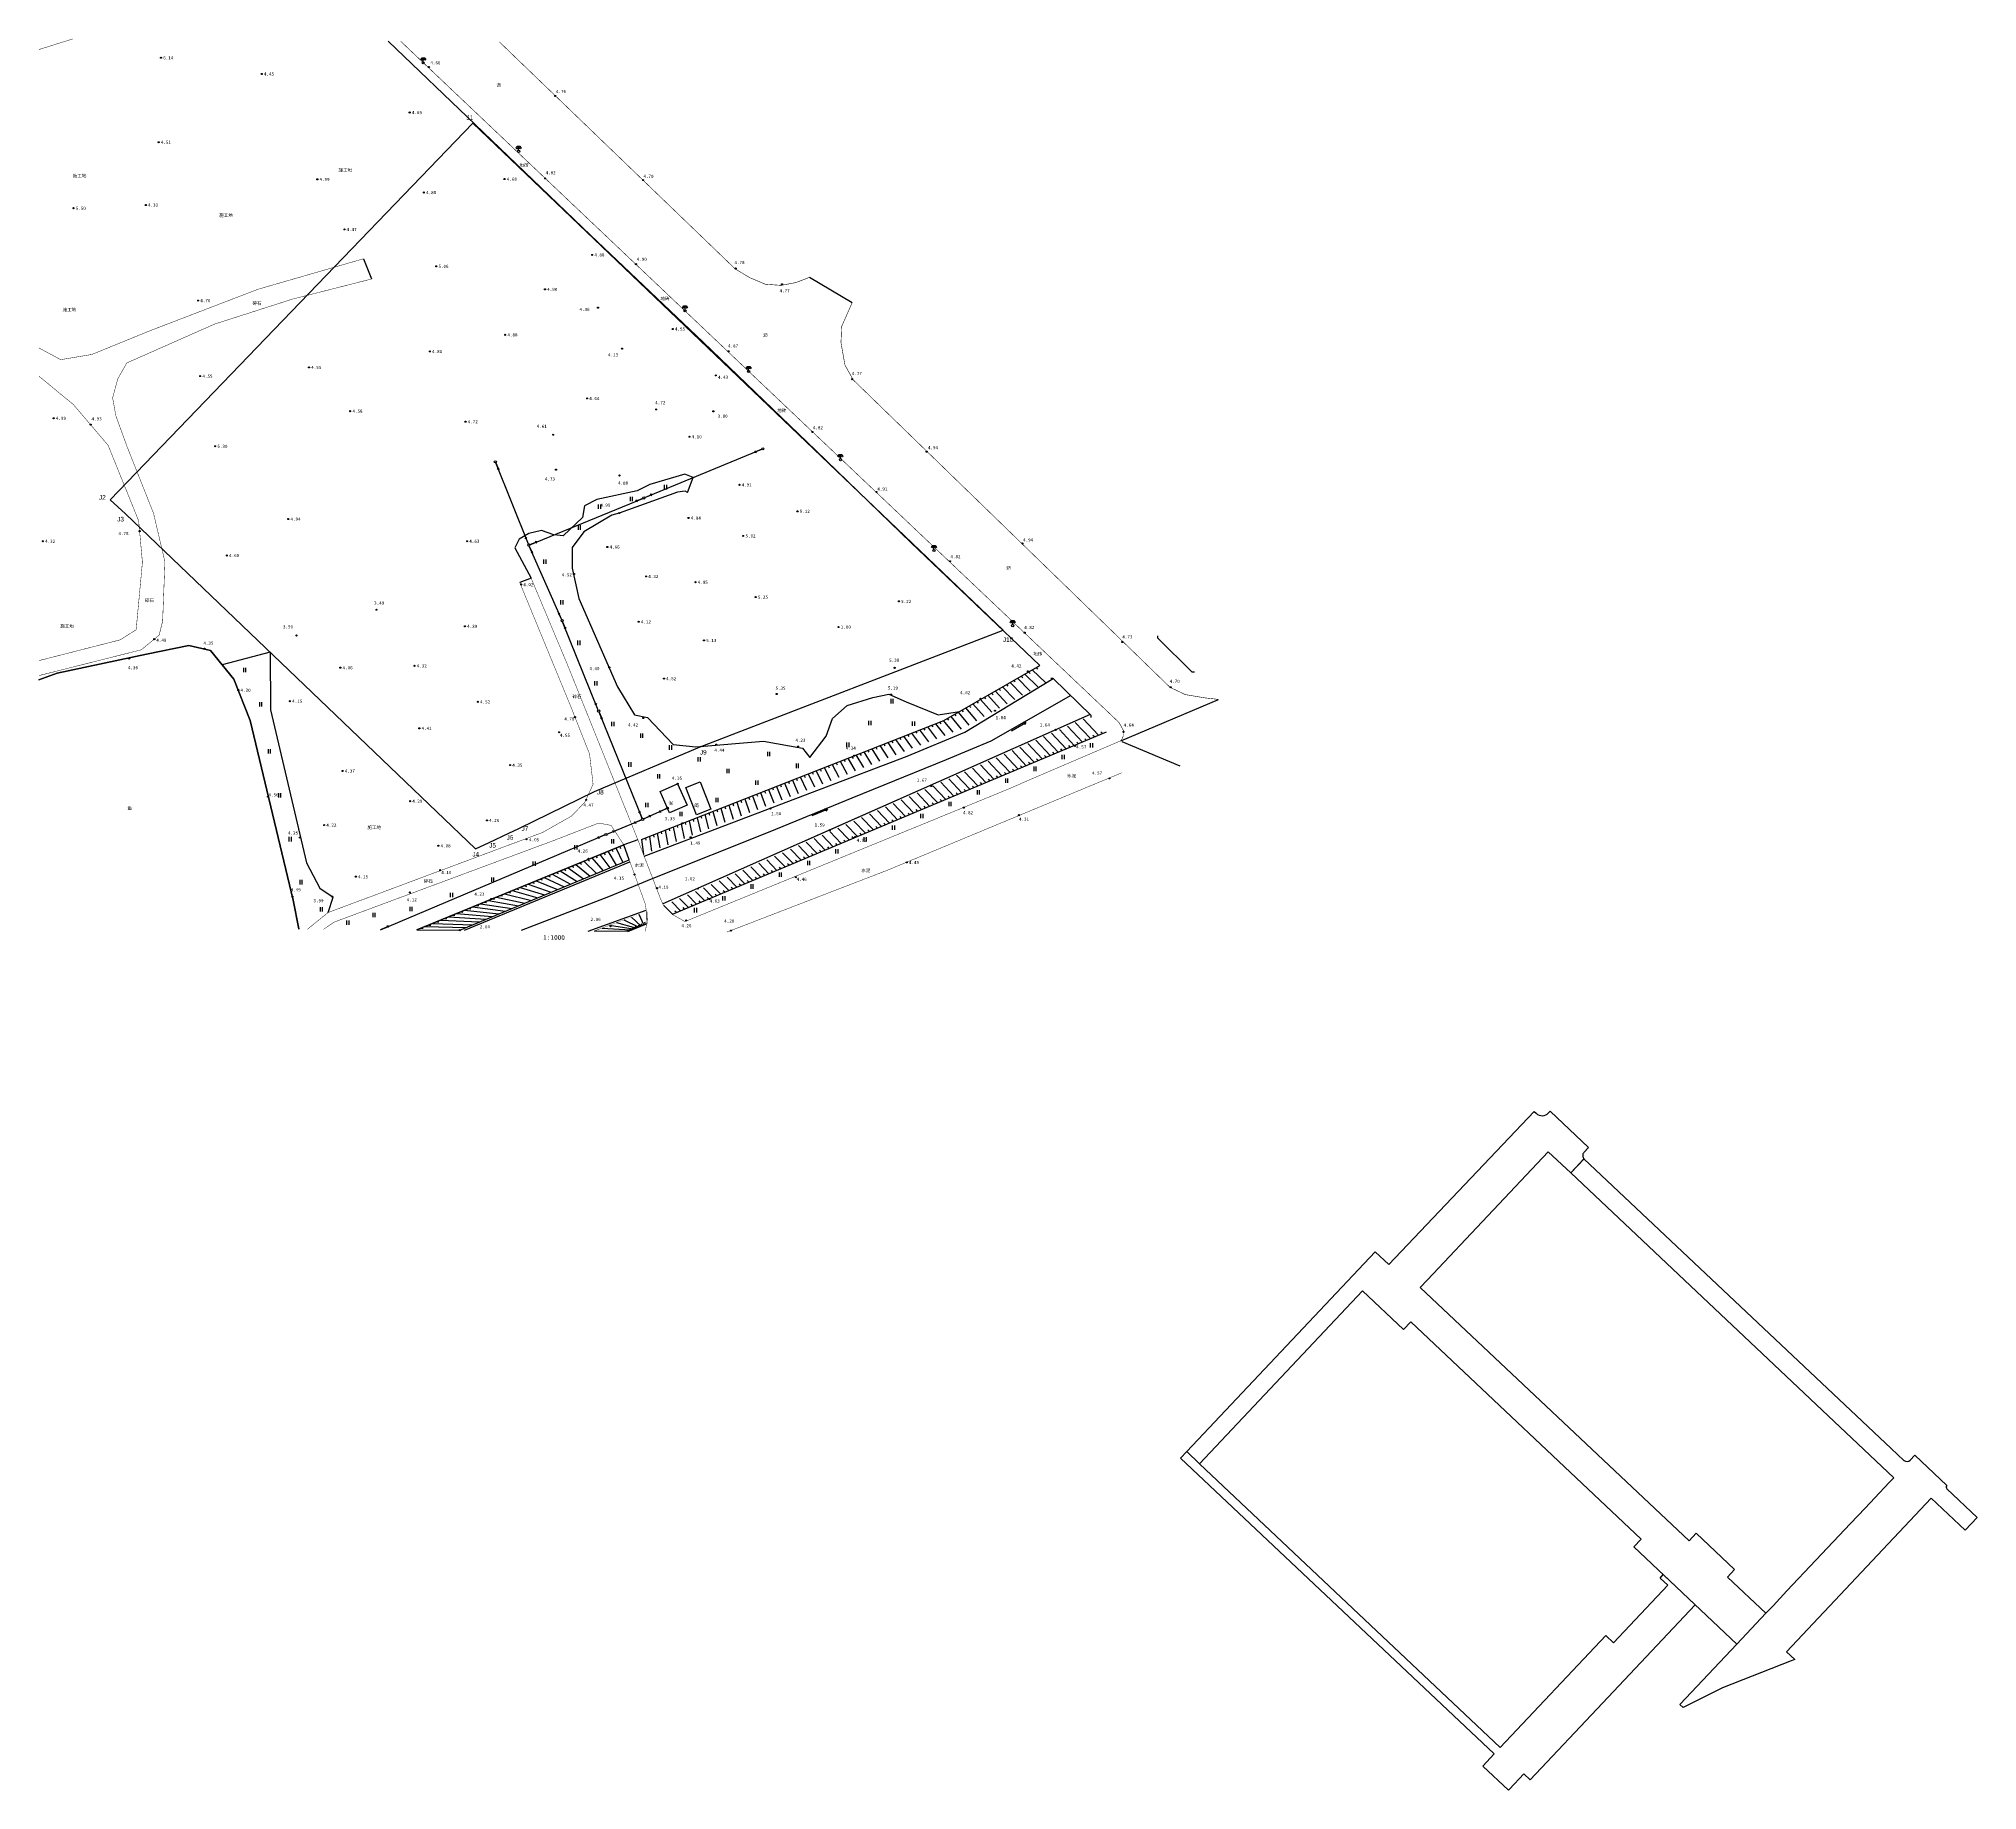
# Model space of a CAD drawing. Header units: millimetres. Extents: x 684647 to 685648, y 2545150 to 2545598.
# Drawn here: x 684646.7 to 685087.4, y 2545199.5 to 2545597.8 of the extents above; entities that cross this region are included whole.
import ezdxf
from ezdxf.enums import TextEntityAlignment as Align

# ---------------------------------------------------------------- set-up
doc = ezdxf.new("R2010")
doc.units = ezdxf.units.MM
doc.set_wipeout_variables(frame=1)
for name, pattern in [('2', [0]), ('3103013', [0]), ('440100', [10, 8, -2]), ('6801053', [0])]:
    doc.linetypes.add(name, pattern=pattern)
for name, color, linetype, true_color in [('DEFAULT', 1, 'Continuous', 0xff0000), ('交通注记', 8, 'Continuous', 0x808080), ('使用权宗地_地表', 113, 'Continuous', 0x5fc890), ('其他建筑设施点', 231, 'Continuous', 0xff7fbf), ('图廓层', 5, 'Continuous', 0x0000ff), ('地貌注记', 30, 'Continuous', 0xff7f00), ('地貌线', 30, 'Continuous', 0xff7f00), ('地貌面', 30, 'Continuous', 0xff7f00), ('房屋结构层数注记', 1, 'Continuous', 0xff0000), ('房屋面', 1, 'Continuous', 0xff0000), ('普通交通线', 8, 'Continuous', 0x808080), ('普通交通面', 8, 'Continuous', 0x808080), ('植被与土质线', 3, 'Continuous', 0x00ff00), ('植被与土质面', 3, 'Continuous', 0x00ff00), ('水系点', 5, 'Continuous', 0x0000ff), ('河流沟渠线', 5, 'Continuous', 0x0000ff), ('湖泊水库池塘面', 5, 'Continuous', 0x0000ff), ('管线线', 4, 'Continuous', 0x00ffff), ('高程点', 31, 'Continuous', 0xffbf7f)]:
    doc.layers.add(name, color=color, linetype=linetype, true_color=true_color)
doc.layers.add('PLAN_道路', color=40, linetype='Continuous')
doc.layers.add('界址点注记', color=7, linetype='Continuous')
doc.styles.add('宋体', font='')
doc.styles.add('细等线体', font='')
doc.styles.get('宋体').set_extended_font_data('SimSun')
doc.styles.get('细等线体').set_extended_font_data('细等线体')
doc.linetypes.add('760201', pattern='A,2,[150,ss2007.shx,S=0.5,R=0,X=0,Y=0.5],1e-11', length=2)
doc.linetypes.add('810100', pattern='A,0,[149,ss2007.shx,S=0.15,R=0,X=0,Y=0],-1.6', length=1.6)

# ---------------------------------------------------------------- blocks, each defined once
blk = doc.blocks.new('760101304')
at = {"color": 0, "linetype": 'Continuous', "lineweight": -3, "flags": 128}
blk.add_lwpolyline([(0, 0), (1, 0)], dxfattribs=at)
blk = doc.blocks.new('7201001')
at = {"color": 0, "linetype": 'Continuous', "lineweight": -3}
for radius in [0.25, 0.2, 0.15, 0.1, 0.05]:
    blk.add_circle((0, 0), radius, dxfattribs=at)
blk = doc.blocks.new('510201202')
at = {"color": 0, "linetype": '2', "lineweight": -3, "flags": 128}
for points in [[(0.5, 0), (4, 0)], [(4, 0), (3.307, 0.4)], [(4, 0), (3.307, -0.4)]]:
    blk.add_lwpolyline(points, dxfattribs=at)
blk = doc.blocks.new('510201201')
at = {"color": 0, "linetype": 'Continuous', "lineweight": -3}
blk.add_circle((0, 0), 0.5, dxfattribs=at)
blk = doc.blocks.new('3805011')
at = {"color": 0, "linetype": 'Continuous', "lineweight": -3, "flags": 128}
for points in [[(-0.7, 2), (-0.7, 2.3), (0.7, 2.3), (0.7, 2)], [(0, 0.5), (0, 2.3)]]:
    blk.add_lwpolyline(points, dxfattribs=at)
at = {"color": 0, "linetype": 'Continuous', "lineweight": -3}
for centre, radius in [((-0.7, 1.6), 0.4), ((0, 0), 0.5), ((0.7, 1.6), 0.4)]:
    blk.add_circle(centre, radius, dxfattribs=at)
blk = doc.blocks.new('2613011')
at = {"color": 0, "linetype": '2', "lineweight": -3, "flags": 128}
for points in [[(0, 0), (7.5, 0)], [(7.5, 0), (6.461, 0.6)], [(7.5, 0), (6.461, -0.6)]]:
    blk.add_lwpolyline(points, dxfattribs=at)
blk = doc.blocks.new('810602301')
at = {"color": 0, "linetype": 'Continuous', "lineweight": -3, "flags": 128}
for points in [[(-0.5, 2), (-0.5, 0)], [(0.5, 2), (0.5, 0)]]:
    blk.add_lwpolyline(points, dxfattribs=at)
blk = doc.blocks.new('HGRNBDNDD')
at = {"layer": 'DEFAULT', "color": 251, "linetype": '2', "lineweight": -3, "ltscale": 0.5, "flags": 128}
blk.add_lwpolyline([(38382970.45, 2545694.57), (38382983.66, 2545689.08)], dxfattribs=at)
at = {"layer": '使用权宗地_地表', "color": 251, "linetype": '6801053', "lineweight": -3, "ltscale": 0.5, "flags": 128}
blk.add_lwpolyline([(38382822.92, 2545835.18), (38382740.42, 2545749.58), (38382743.97, 2545746.37), (38382823.51, 2545670.19), (38382826.64, 2545671.65), (38382831.07, 2545673.73), (38382833.35, 2545674.81), (38382850.58, 2545683.23), (38382874.56, 2545693.37), (38382943.47, 2545719.91)], close=True, dxfattribs=at)
at = {"layer": '地貌线', "color": 251, "linetype": '760201', "lineweight": -3, "ltscale": 0.5}
blk.add_lwpolyline([(38382783.31, 2545651.94), (38382783.35, 2545652.02), (38382782.02, 2545658.56), (38382772.25, 2545699.37), (38382768.57, 2545708.8), (38382763.23, 2545715.27), (38382758.31, 2545716.39), (38382748.73, 2545714.45), (38382728.37, 2545710.11), (38382724.26, 2545708.59)], dxfattribs=at)
at = {"layer": '房屋面', "color": 251, "linetype": '3103013', "lineweight": -3, "ltscale": 0.5, "flags": 128}
for points in [[(38382865.47, 2545683.2), (38382869.45, 2545684.99), (38382871.63, 2545680.15), (38382867.65, 2545678.36)], [(38382871.3, 2545684.13), (38382874.58, 2545685.42), (38382877.02, 2545679.22), (38382873.74, 2545677.93)]]:
    blk.add_lwpolyline(points, close=True, dxfattribs=at)
at = {"layer": '普通交通线', "color": 251, "linetype": 'Continuous', "lineweight": -3, "ltscale": 0.5, "const_width": 0.1}
for points in [[(38382731.9, 2545854.33), (38382724.26, 2545851.93)], [(38382724.26, 2545709.58), (38382747.53, 2545715.45), (38382751.58, 2545718.78), (38382752.38, 2545721.96), (38382752.9, 2545735.47), (38382750.31, 2545746.49), (38382744.31, 2545761.6), (38382741.75, 2545768.64), (38382741.01, 2545772.74), (38382742.2, 2545777.1), (38382744.23, 2545780.67), (38382764.2, 2545789.51), (38382781.87, 2545795.18), (38382799.87, 2545799.76)], [(38382724.26, 2545784.08), (38382729.21, 2545781.42)]]:
    blk.add_lwpolyline(points, dxfattribs=at)
at = {"layer": '普通交通线', "color": 251, "linetype": 'Continuous', "lineweight": -3, "ltscale": 0.5, "const_width": 0.125, "flags": 128}
blk.add_lwpolyline([(38382828.93, 2545853.67), (38382882.52, 2545802.08), (38382885.85, 2545800.06), (38382889.43, 2545798.56), (38382892.99, 2545798.31), (38382896.4, 2545798.96), (38382899.45, 2545800.14)], dxfattribs=at)
at = {"layer": '普通交通线', "color": 251, "linetype": '440100', "lineweight": -3, "ltscale": 0.5, "const_width": 0.1, "flags": 128}
blk.add_lwpolyline([(38382729.21, 2545781.42), (38382736.31, 2545782.61), (38382749.62, 2545788.04), (38382774.08, 2545797.43), (38382798.05, 2545804.36)], dxfattribs=at)
at = {"layer": '普通交通线', "color": 251, "linetype": '440100', "lineweight": -3, "ltscale": 0.5, "const_width": 0.1}
blk.add_lwpolyline([(38382724.26, 2545712.99), (38382742.72, 2545717.71), (38382746.36, 2545720.01), (38382747.78, 2545735.36), (38382746.93, 2545744.78), (38382739.98, 2545761.95), (38382732.1, 2545771.2), (38382724.26, 2545777.66)], dxfattribs=at)
at = {"layer": '普通交通面', "color": 251, "linetype": '2', "lineweight": -3, "ltscale": 0.5, "flags": 128}
blk.add_lwpolyline([(38382986.97, 2545710.37), (38382986.47, 2545710.37), (38382978.66, 2545718.1), (38382978.66, 2545718.6)], dxfattribs=at)
at = {"layer": '植被与土质线', "color": 251, "linetype": '810100', "lineweight": -3, "ltscale": 0.5, "flags": 128}
for points in [[(38382798.05, 2545804.36), (38382799.87, 2545799.76)], [(38382899.45, 2545800.14), (38382909.15, 2545794.4)], [(38382776.81, 2545714.91), (38382765.9, 2545712.04)], [(38382776.81, 2545714.91), (38382776.93, 2545701.83), (38382785.06, 2545667), (38382788.08, 2545661.24), (38382791.16, 2545659.18)], [(38382970.19, 2545694.75), (38382992.41, 2545704.17)]]:
    blk.add_lwpolyline(points, dxfattribs=at)
at = {"layer": '植被与土质线', "color": 251, "linetype": '810100', "flags": 128}
for points in [[(38382871.68, 2545751.22), (38382873, 2545754.64), (38382871.12, 2545755.35), (38382863.15, 2545753.07), (38382860.28, 2545751.59), (38382851.13, 2545749.62), (38382848.28, 2545748.21), (38382847.86, 2545745.52), (38382843.46, 2545741.34), (38382841.31, 2545741.6), (38382838.52, 2545742.57), (38382835.67, 2545741.88), (38382833.4, 2545740.61), (38382832.45, 2545738.64), (38382836.16, 2545731.73), (38382833.55, 2545730.77)], [(38382789.99, 2545655.71), (38382791.16, 2545659.18)]]:
    blk.add_lwpolyline(points, dxfattribs=at)
at = {"layer": '湖泊水库池塘面', "color": 251, "linetype": 'Continuous', "flags": 128}
blk.add_lwpolyline([(38382724.26, 2545708.59), (38382728.37, 2545710.11), (38382748.73, 2545714.45), (38382758.31, 2545716.39), (38382763.23, 2545715.27), (38382765.9, 2545712.04), (38382768.57, 2545708.8), (38382772.25, 2545699.37), (38382782.02, 2545658.56), (38382783.35, 2545652.02), (38382783.31, 2545651.94)], dxfattribs=at)
at = {"layer": '管线线', "color": 251, "linetype": 'Continuous', "lineweight": -3, "ltscale": 0.5, "flags": 128}
for points in [[(38382862, 2545750.07), (38382888.58, 2545761.06)], [(38382835.55, 2545739.49), (38382828.12, 2545757.95)], [(38382835.87, 2545739.35), (38382861.54, 2545749.88)], [(38382843.11, 2545722.29), (38382835.74, 2545739.03)], [(38382851.42, 2545701.75), (38382843.3, 2545721.83)]]:
    blk.add_lwpolyline(points, dxfattribs=at)
at = {"layer": '其他建筑设施点', "color": 251, "linetype": 'Continuous', "ltscale": 0.5, "xscale": 0.5, "yscale": 0.5}
for p in [(38382811.62, 2545848.9, 5.37), (38382833.3, 2545828.78, 5.49), (38382871.16, 2545792.52, 5.64), (38382885.61, 2545778.73, 5.67), (38382906.48, 2545758.69, 5.73), (38382927.74, 2545738.02, 5.84), (38382945.64, 2545720.95, 5.88)]:
    blk.add_blockref('3805011', p, dxfattribs=at)
at = {"layer": '植被与土质面', "color": 251, "linetype": 'Continuous', "ltscale": 0.5, "xscale": 0.5, "yscale": 0.5}
for p in [(38382866.66, 2545751.93), (38382851.67, 2545747.52), (38382858.91, 2545749.26), (38382847.09, 2545742.75), (38382839.24, 2545734.99), (38382843.1, 2545725.76), (38382846.97, 2545716.54), (38382771, 2545710.36), (38382850.84, 2545707.32), (38382774.62, 2545702.53), (38382854.7, 2545698.1), (38382776.59, 2545691.87), (38382858.57, 2545688.87), (38382778.95, 2545681.88), (38382781.32, 2545671.89), (38382783.81, 2545662.12), (38382788.41, 2545655.96), (38382800.4, 2545654.62), (38382794.43, 2545652.91)]:
    blk.add_blockref('810602301', p, dxfattribs=at)
at = {"layer": '管线线', "color": 251, "linetype": 'Continuous', "ltscale": 0.5}
for name, p, xscale, yscale, rotation in [('510201202', (38382888.82, 2545761.15, 5.74), 0.5000000000000002, 0.5000000000000002, 202.8418241596364), ('510201201', (38382888.82, 2545761.15, 5.74), 0.5, 0.5, 22.84182256577471), ('510201201', (38382828.02, 2545758.19, 5.74), 0.5, 0.5, 112.311949239727), ('510201202', (38382828.02, 2545758.19, 5.74), 0.5, 0.5, 292.3119610788726), ('510201202', (38382861.77, 2545749.98, 5.74), 0.5, 0.5, 202.6906174317907), ('510201201', (38382861.77, 2545749.98, 5.74), 0.5, 0.5, 22.76622090939914), ('510201202', (38382861.77, 2545749.98, 5.74), 0.5, 0.5, 22.84182256577471), ('510201202', (38382835.64, 2545739.26, 5.74), 0.5, 0.5, 112.311949239727), ('510201201', (38382835.64, 2545739.26, 5.74), 0.5, 0.5, 22.69061925302356), ('510201201', (38382835.64, 2545739.26, 5.74), 0.5, 0.5, 113.2247220600292), ('510201202', (38382835.64, 2545739.26, 5.74), 0.5, 0.5, 294.1375067194769), ('510201202', (38382835.64, 2545739.26, 5.74), 0.5, 0.5, 22.69061925302356), ('510201202', (38382843.21, 2545722.06, 5.74), 0.5, 0.5, 114.1374948803314), ('510201201', (38382843.21, 2545722.06, 5.74), 0.5, 0.5, 113.272642667246), ('510201202', (38382843.21, 2545722.06, 5.74), 0.5, 0.5, 292.4077749725494), ('510201202', (38382851.51, 2545701.52, 5.74), 0.5, 0.5, 112.4077836239714), ('510201201', (38382851.51, 2545701.52, 5.74), 0.5, 0.5, 112.4261431724605), ('510201202', (38382851.51, 2545701.52, 5.74), 0.5, 0.5, 292.4444940695275), ('510201202', (38382801.89, 2545651.81, 4.61), 0.5, 0.5, 23.27567105921203)]:
    blk.add_blockref(name, p, dxfattribs=dict(at, xscale=xscale, yscale=yscale, rotation=rotation))
at = {"layer": '高程点', "color": 251, "linetype": 'Continuous', "ltscale": 0.5, "xscale": 0.5, "yscale": 0.5}
for p in [(38382752.01, 2545850.07, 6.86), (38382774.91, 2545846.38, 5.16), (38382812.9, 2545847.96, 5.38), (38382841.62, 2545841.37, 5.47), (38382808.55, 2545837.62, 5.4), (38382751.47, 2545830.85, 5.23), (38382839.33, 2545822.63, 5.54), (38382787.54, 2545822.41, 5.71), (38382811.78, 2545819.43, 5.59), (38382830.11, 2545822.49, 5.39), (38382861.61, 2545822.25, 5.42), (38382732.12, 2545815.86, 6.22), (38382748.56, 2545816.58, 5.04), (38382793.7, 2545811.03, 5.19), (38382850.03, 2545805.24, 5.59), (38382814.58, 2545802.64, 5.77), (38382860, 2545803.14, 5.61), (38382882.65, 2545802.14, 5.5), (38382839.31, 2545797.41, 5.61), (38382893.18, 2545798.54, 5.48), (38382760.44, 2545794.85, 5.48), (38382851.36, 2545793.24, 5.08), (38382868.35, 2545788.39, 5.26), (38382813.13, 2545783.29, 5.53), (38382830.27, 2545787.06, 5.59), (38382856.84, 2545783.92, 4.84), (38382881.02, 2545783.32, 5.58), (38382785.65, 2545779.66, 5.26), (38382760.92, 2545777.69, 5.27), (38382878.13, 2545777.83, 5.15), (38382909.14, 2545776.98, 5.48), (38382795.03, 2545769.71, 5.3), (38382848.87, 2545772.61, 5.35), (38382864.59, 2545770.1, 5.43), (38382877.58, 2545769.67, 4.51), (38382727.6, 2545768.1, 5.7), (38382736.01, 2545766.66, 5.64), (38382821.23, 2545767.32, 5.43), (38382764.32, 2545761.73, 6.01), (38382841.18, 2545764.35, 5.33), (38382872.14, 2545763.89, 4.82), (38382900.11, 2545764.98, 5.53), (38382926.09, 2545760.51, 5.66), (38382841.81, 2545756.4, 5.45), (38382856.27, 2545755.08, 5.6), (38382883.51, 2545752.96, 5.63), (38382914.66, 2545751.35, 5.63), (38382780.93, 2545745.18, 5.66), (38382856.19, 2545746.53, 5.71), (38382871.94, 2545745.42, 5.55), (38382896.71, 2545746.93, 5.83), (38382725.15, 2545740.13, 5.04), (38382747.15, 2545742.42, 5.5), (38382821.59, 2545740.13, 5.34), (38382853.49, 2545738.82, 5.37), (38382884.38, 2545741.35, 5.73), (38382947.88, 2545739.61, 5.66), (38382766.98, 2545736.9, 5.31), (38382931.39, 2545735.58, 5.54), (38382833.88, 2545730.29, 4.73), (38382845.9, 2545732.69, 5.24), (38382862.29, 2545732.13, 5.03), (38382873.52, 2545730.82, 5.56), (38382887.19, 2545727.44, 5.96), (38382919.77, 2545726.47, 5.93), (38382800.98, 2545724.56, 4.2), (38382860.6, 2545721.82, 4.83), (38382750.48, 2545717.86, 5.2), (38382782.82, 2545718.7, 4.61), (38382821.1, 2545720.79, 5.11), (38382875.46, 2545717.58, 5.84), (38382906.05, 2545720.62, 1.71), (38382948.36, 2545719.35, 5.53), (38382970.57, 2545717.22, 5.45), (38382744.76, 2545713.46, 5.08), (38382761.89, 2545715.7, 5.06), (38382792.78, 2545711.39, 4.77), (38382809.64, 2545711.8, 5.03), (38382853.93, 2545711.44, 5.11), (38382769.59, 2545706.27, 4.92), (38382781.32, 2545703.77, 4.86), (38382824.04, 2545703.61, 5.23), (38382981.56, 2545706.93, 5.41), (38382846.13, 2545700.13, 5.49), (38382810.73, 2545697.6, 5.12), (38382842.51, 2545696.7, 5.26), (38382970.81, 2545696.8, 5.35), (38382793.29, 2545687.9, 5.08), (38382831.37, 2545689.23, 5.06), (38382776.34, 2545682.03, 5.28), (38382808.63, 2545681.03, 5), (38382848.69, 2545681.32, 5.18), (38382783.62, 2545672.75, 4.96), (38382789.09, 2545675.59, 4.93), (38382826.11, 2545676.66, 4.97), (38382796.31, 2545663.87, 4.86), (38382781.88, 2545659.33, 5.21), (38382790.93, 2545659.34, 4.7), (38382881.59, 2545651.61, 4.91)]:
    blk.add_blockref('7201001', p, dxfattribs=at)
at = {"layer": '交通注记', "color": 251, "ltscale": 0.5, "style": '宋体'}
for s, p in [('沥', (38382828.27, 2545843.26)), ('地砖', (38382833.54, 2545825.05, 6.09)), ('碎石', (38382772.82, 2545793.65)), ('地砖', (38382865.55, 2545794.7, 6.09)), ('沥', (38382888.91, 2545786.4)), ('地砖', (38382892.1, 2545769.27, 6.09)), ('沥', (38382944.17, 2545733.48)), ('碎石', (38382748.31, 2545726.1)), ('碎石', (38382845.54, 2545704.23))]:
    blk.add_text(s, height=0.735, dxfattribs=at).set_placement(p, align=Align.BOTTOM_LEFT)
at = {"layer": '地貌注记', "color": 251, "ltscale": 0.5, "style": '宋体'}
for p in [(38382731.95, 2545822.65), (38382792.38, 2545823.95), (38382765.24, 2545813.66), (38382729.63, 2545792.21), (38382729.1, 2545720.24), (38382798.94, 2545674.5)]:
    blk.add_text('施工地', height=0.735, dxfattribs=at).set_placement(p, align=Align.BOTTOM_LEFT)
at = {"layer": '湖泊水库池塘面', "color": 251, "ltscale": 0.5, "style": '宋体'}
blk.add_text('鱼', height=0.735, dxfattribs=at).set_placement((38382744.87, 2545679.42, 5.83), align=Align.MIDDLE_CENTER)
at = {"layer": '界址点注记', "color": 251, "ltscale": 0.5, "style": '细等线体'}
for s, p in [('J1', (38382822.97, 2545835.61)), ('J2', (38382739.43, 2545749.25))]:
    blk.add_text(s, height=1.05, dxfattribs=at).set_placement(p, align=Align.BOTTOM_RIGHT)
blk.add_text('J3', height=1.05, dxfattribs=at).set_placement((38382743.58, 2545745.68), align=Align.TOP_RIGHT)
blk.add_text('J10', height=1.05, dxfattribs=at).set_placement((38382943.41, 2545716.92), align=Align.BOTTOM_LEFT)
for s, p in [('J8', (38382851.12, 2545683.61)), ('J7', (38382833.96, 2545675.28))]:
    blk.add_text(s, height=1.05, dxfattribs=at).set_placement(p, align=Align.TOP_LEFT)
at = {"layer": '高程点', "color": 251, "ltscale": 0.5, "style": '宋体'}
for s, p in [('6.14', (38382752.51, 2545850.06, 7.57)), ('4.66', (38382813.24, 2545848.93, 6.09)), ('4.45', (38382775.41, 2545846.38, 5.88)), ('4.76', (38382841.78, 2545842.39, 6.18)), ('4.69', (38382809.05, 2545837.61, 6.11)), ('4.51', (38382751.97, 2545830.85, 5.94)), ('4.99', (38382788.04, 2545822.41, 6.42)), ('4.68', (38382830.61, 2545822.48, 6.11)), ('4.82', (38382839.44, 2545823.94, 6.25)), ('4.70', (38382861.69, 2545823.11, 6.13)), ('4.88', (38382812.28, 2545819.42, 6.31)), ('5.50', (38382732.62, 2545815.85, 6.93)), ('4.33', (38382749.06, 2545816.58, 5.76)), ('4.47', (38382794.2, 2545811.03, 5.9)), ('4.88', (38382850.53, 2545805.23, 6.31)), ('5.06', (38382815.08, 2545802.64, 6.49)), ('4.90', (38382860.16, 2545804.25, 6.33)), ('4.78', (38382882.39, 2545803.51, 6.21)), ('4.90', (38382839.81, 2545797.4, 6.33)), ('4.77', (38382892.64, 2545797.1, 6.19)), ('4.76', (38382760.94, 2545794.85, 6.19)), ('4.36', (38382847.14, 2545792.85, 5.79)), ('4.88', (38382830.77, 2545787.06, 6.31)), ('4.55', (38382868.85, 2545788.39, 5.98)), ('4.81', (38382813.63, 2545783.28, 6.24)), ('4.87', (38382880.92, 2545784.54, 6.3)), ('4.55', (38382786.15, 2545779.66, 5.98)), ('4.13', (38382853.64, 2545782.53, 5.56)), ('4.77', (38382909.05, 2545778.27, 6.2)), ('4.55', (38382761.42, 2545777.68, 5.98)), ('4.43', (38382878.63, 2545777.42, 5.86)), ('4.58', (38382795.53, 2545769.71, 6.01)), ('4.64', (38382849.37, 2545772.6, 6.07)), ('4.72', (38382864.36, 2545771.64, 6.15)), ('4.99', (38382728.1, 2545768.1, 6.42)), ('4.93', (38382736.23, 2545767.97, 6.36)), ('4.72', (38382821.73, 2545767.31, 6.15)), ('4.61', (38382837.42, 2545766.26, 6.04)), ('3.80', (38382878.53, 2545768.58, 5.22)), ('4.82', (38382900.2, 2545765.97, 6.24)), ('5.30', (38382764.82, 2545761.72, 6.72)), ('4.10', (38382872.64, 2545763.89, 5.53)), ('4.94', (38382926.37, 2545761.42, 6.37)), ('4.73', (38382839.27, 2545754.3, 6.16)), ('4.88', (38382855.91, 2545753.37, 6.31)), ('4.91', (38382884.01, 2545752.96, 6.34)), ('4.91', (38382914.86, 2545752.03, 6.34)), ('4.99', (38382851.88, 2545748.34, 6.42)), ('4.94', (38382781.43, 2545745.18, 6.37)), ('4.84', (38382872.44, 2545745.42, 6.27)), ('5.12', (38382897.21, 2545746.93, 6.55)), ('4.32', (38382725.65, 2545740.13, 5.75)), ('4.78', (38382742.34, 2545741.89, 6.21)), ('4.63', (38382822.09, 2545740.13, 6.06)), ('4.66', (38382853.99, 2545738.82, 6.09)), ('5.02', (38382884.88, 2545741.35, 6.45)), ('4.94', (38382948, 2545740.44, 6.37)), ('4.60', (38382767.48, 2545736.9, 6.03)), ('4.82', (38382931.48, 2545736.64, 6.25)), ('4.02', (38382834.38, 2545730.28, 5.45)), ('4.52', (38382843.11, 2545732.52, 5.95)), ('4.32', (38382862.79, 2545732.13, 5.75)), ('4.85', (38382874.02, 2545730.81, 6.28)), ('3.49', (38382800.46, 2545726.1, 4.91)), ('5.25', (38382887.69, 2545727.43, 6.67)), ('5.22', (38382920.27, 2545726.46, 6.65)), ('4.12', (38382861.1, 2545721.82, 5.55)), ('4.48', (38382750.94, 2545717.63, 5.91)), ('4.35', (38382761.63, 2545716.98, 5.78)), ('3.90', (38382779.74, 2545720.69, 5.32)), ('4.39', (38382821.6, 2545720.79, 5.82)), ('5.13', (38382875.96, 2545717.58, 6.56)), ('1.00', (38382906.55, 2545720.62, 2.43)), ('4.82', (38382948.26, 2545720.53, 6.24)), ('4.73', (38382970.55, 2545718.4, 6.16)), ('4.36', (38382744.47, 2545711.39, 5.79)), ('4.06', (38382793.28, 2545711.38, 5.49)), ('4.32', (38382810.14, 2545711.8, 5.75)), ('4.40', (38382849.4, 2545711.18, 5.82)), ('4.70', (38382981.32, 2545708.3, 6.12)), ('4.20', (38382770.09, 2545706.27, 5.63)), ('4.15', (38382781.82, 2545703.77, 5.58)), ('4.52', (38382824.54, 2545703.61, 5.95)), ('4.78', (38382843.7, 2545699.75, 6.21)), ('4.41', (38382811.23, 2545697.59, 5.84)), ('4.55', (38382842.7, 2545696.02, 5.98)), ('4.64', (38382970.86, 2545698.34, 6.07)), ('4.37', (38382793.79, 2545687.9, 5.8)), ('4.35', (38382831.87, 2545689.23, 5.78)), ('4.56', (38382776.44, 2545682.48, 5.99)), ('4.29', (38382809.13, 2545681.03, 5.72)), ('4.47', (38382848.05, 2545680.14, 5.9)), ('4.25', (38382780.9, 2545673.81, 5.67)), ('4.22', (38382789.59, 2545675.59, 5.65)), ('4.26', (38382826.61, 2545676.66, 5.69)), ('4.15', (38382796.81, 2545663.86, 5.58)), ('4.49', (38382781.48, 2545660.89, 5.92)), ('3.99', (38382786.67, 2545658.42, 5.42)), ('4.26', (38382870.31, 2545652.73, 5.69))]:
    blk.add_text(s, height=0.735, dxfattribs=at).set_placement(p, align=Align.MIDDLE_LEFT)
at = {"color": 251}
blk.add_wipeout([(38382850.58, 2545651.48), (38382862.33, 2545655.98), (38382862.41, 2545653.21), (38382858.13, 2545651.48)], dxfattribs=at).translate(0, 0, 9999).dxf.layer = '地貌面'
at = {"layer": '地貌面', "color": 251, "linetype": 'Continuous', "lineweight": -3, "ltscale": 0.5, "flags": 128}
blk.add_lwpolyline([(38382850.58, 2545651.48), (38382862.37, 2545655.9), (38382862.42, 2545653.13), (38382858.14, 2545651.43)], dxfattribs=at)
at = {"color": 251}
blk.add_wipeout([(38382868.3, 2545655.33), (38382966.65, 2545697.46), (38382963.14, 2545701.17), (38382866.31, 2545657.32)], dxfattribs=at).translate(0, 0, 9999).dxf.layer = '地貌面'
at = {"layer": '地貌面', "color": 251, "linetype": 'Continuous', "lineweight": -3, "ltscale": 0.5, "flags": 128}
for points in [[(38382965.13, 2545696.01), (38382961.67, 2545699.72)], [(38382868.3, 2545655.32), (38382966.96, 2545696.78)], [(38382954.17, 2545691.41), (38382950.87, 2545694.92)], [(38382955.99, 2545692.18), (38382952.67, 2545695.72)], [(38382957.82, 2545692.94), (38382954.47, 2545696.52)], [(38382959.65, 2545693.71), (38382956.27, 2545697.32)], [(38382961.47, 2545694.48), (38382958.07, 2545698.12)], [(38382963.3, 2545695.25), (38382959.87, 2545698.92)], [(38382945.03, 2545687.57), (38382941.88, 2545690.92)], [(38382946.86, 2545688.34), (38382943.68, 2545691.72)], [(38382948.69, 2545689.1), (38382945.48, 2545692.52)], [(38382950.51, 2545689.87), (38382947.28, 2545693.32)], [(38382952.34, 2545690.64), (38382949.08, 2545694.12)], [(38382934.07, 2545682.96), (38382931.09, 2545686.12)], [(38382935.9, 2545683.73), (38382932.89, 2545686.92)], [(38382937.72, 2545684.5), (38382934.68, 2545687.72)], [(38382939.55, 2545685.26), (38382936.48, 2545688.52)], [(38382941.38, 2545686.03), (38382938.28, 2545689.32)], [(38382943.2, 2545686.8), (38382940.08, 2545690.12)], [(38382924.93, 2545679.12), (38382922.09, 2545682.12)], [(38382926.76, 2545679.89), (38382923.89, 2545682.92)], [(38382928.59, 2545680.66), (38382925.69, 2545683.72)], [(38382930.42, 2545681.42), (38382927.49, 2545684.52)], [(38382932.24, 2545682.19), (38382929.29, 2545685.32)], [(38382913.97, 2545674.51), (38382911.3, 2545677.32)], [(38382915.8, 2545675.28), (38382913.1, 2545678.12)], [(38382917.63, 2545676.05), (38382914.9, 2545678.92)], [(38382919.45, 2545676.82), (38382916.69, 2545679.72)], [(38382921.28, 2545677.58), (38382918.49, 2545680.52)], [(38382923.11, 2545678.35), (38382920.29, 2545681.32)], [(38382904.84, 2545670.67), (38382902.3, 2545673.32)], [(38382906.66, 2545671.44), (38382904.1, 2545674.12)], [(38382908.49, 2545672.21), (38382905.9, 2545674.92)], [(38382910.32, 2545672.98), (38382907.7, 2545675.72)], [(38382912.15, 2545673.75), (38382909.5, 2545676.52)], [(38382893.88, 2545666.07), (38382891.51, 2545668.52)], [(38382895.7, 2545666.83), (38382893.31, 2545669.32)], [(38382897.53, 2545667.6), (38382895.11, 2545670.12)], [(38382899.36, 2545668.37), (38382896.91, 2545670.92)], [(38382901.18, 2545669.14), (38382898.71, 2545671.72)], [(38382903.01, 2545669.91), (38382900.5, 2545672.52)], [(38382884.74, 2545662.23), (38382882.52, 2545664.52)], [(38382886.57, 2545662.99), (38382884.31, 2545665.32)], [(38382888.4, 2545663.76), (38382886.11, 2545666.12)], [(38382890.22, 2545664.53), (38382887.91, 2545666.92)], [(38382892.05, 2545665.3), (38382889.71, 2545667.72)], [(38382873.78, 2545657.62), (38382871.72, 2545659.72)], [(38382875.61, 2545658.39), (38382873.52, 2545660.52)], [(38382877.43, 2545659.16), (38382875.32, 2545661.32)], [(38382879.26, 2545659.92), (38382877.12, 2545662.12)], [(38382881.09, 2545660.69), (38382878.92, 2545662.92)], [(38382882.91, 2545661.46), (38382880.72, 2545663.72)], [(38382868.3, 2545655.32), (38382866.32, 2545657.32)], [(38382870.13, 2545656.08), (38382868.12, 2545658.12)], [(38382871.95, 2545656.85), (38382869.92, 2545658.92)]]:
    blk.add_lwpolyline(points, dxfattribs=at)
at = {"layer": '地貌面', "color": 251, "linetype": 'Continuous', "ltscale": 0.5}
for p, xscale, yscale, rotation in [((38382962.39, 2545694.86), 0.5, 0.5, 133.4856381196041), ((38382964.22, 2545695.63), 0.5000000000000001, 0.5000000000000001, 133.469846722243), ((38382966.04, 2545696.4), 0.5, 0.5, 133.4543148720704), ((38382951.43, 2545690.26), 0.4999999999999999, 0.4999999999999999, 133.5863424287268), ((38382953.25, 2545691.02), 0.5, 0.5, 133.5688161633165), ((38382955.08, 2545691.79), 0.4999999999999999, 0.4999999999999999, 133.5515904262297), ((38382956.91, 2545692.56), 0.4999999999999999, 0.4999999999999999, 133.5346788778448), ((38382958.73, 2545693.33), 0.5, 0.5, 133.518054197405), ((38382960.56, 2545694.1), 0.4999999999999999, 0.4999999999999999, 133.501702724532), ((38382942.29, 2545686.42), 0.5, 0.5, 133.6789324731154), ((38382944.12, 2545687.18), 0.5, 0.5, 133.6597259811694), ((38382945.95, 2545687.95), 0.5, 0.5, 133.6408746590601), ((38382947.77, 2545688.72), 0.5, 0.5, 133.6223648464094), ((38382949.6, 2545689.49), 0.5, 0.5, 133.6041965432172), ((38382931.33, 2545681.81), 0.5, 0.5, 133.8021627461208), ((38382933.16, 2545682.58), 0.5, 0.5, 133.7806203294786), ((38382934.98, 2545683.34), 0.4999999999999999, 0.4999999999999999, 133.7594877241866), ((38382936.81, 2545684.11), 0.5, 0.5, 133.7387649302448), ((38382938.64, 2545684.88), 0.5000000000000001, 0.5000000000000001, 133.7184382872748), ((38382940.46, 2545685.65), 0.5, 0.5, 133.6984941348984), ((38382920.37, 2545677.2), 0.5, 0.5, 133.9410341523255), ((38382922.19, 2545677.97), 0.5, 0.5, 133.9166776977453), ((38382924.02, 2545678.74), 0.5, 0.5, 133.8928266771636), ((38382925.85, 2545679.5), 0.5, 0.5, 133.8694674302021), ((38382927.68, 2545680.27), 0.5000000000000001, 0.5000000000000001, 133.8465862964826), ((38382929.5, 2545681.04), 0.5, 0.5, 133.8241559552483), ((38382909.41, 2545672.59), 0.4999999999999999, 0.4999999999999999, 134.0987022391261), ((38382911.23, 2545673.36), 0.5, 0.5, 134.0709580107175), ((38382913.06, 2545674.13), 0.5, 0.5, 134.0438284993342), ((38382914.89, 2545674.9), 0.4999999999999999, 0.4999999999999999, 134.0172863842195), ((38382916.71, 2545675.67), 0.5, 0.5, 133.9913316653735), ((38382918.54, 2545676.43), 0.4999999999999999, 0.4999999999999999, 133.9659097012827), ((38382900.27, 2545668.75), 0.5, 0.5, 134.2473817969789), ((38382902.1, 2545669.52), 0.5, 0.5, 134.2162361343637), ((38382903.92, 2545670.29), 0.5, 0.5, 134.1858281321788), ((38382905.75, 2545671.06), 0.5, 0.5, 134.1561168092892), ((38382907.58, 2545671.83), 0.5, 0.5, 134.1270885053167), ((38382889.31, 2545664.15), 0.5, 0.5, 134.4510580380287), ((38382891.14, 2545664.91), 0.5, 0.5, 134.414953658076), ((38382892.96, 2545665.68), 0.5000000000000002, 0.5000000000000002, 134.3797645234721), ((38382894.79, 2545666.45), 0.5, 0.5, 134.3454359927036), ((38382896.62, 2545667.22), 0.5, 0.5, 134.3119544053922), ((38382898.44, 2545667.99), 0.4999999999999999, 0.4999999999999999, 134.2792787804029), ((38382878.35, 2545659.54), 0.5, 0.5, 134.6888442437935), ((38382880.17, 2545660.31), 0.4999999999999999, 0.4999999999999999, 134.6464834105611), ((38382882, 2545661.07), 0.5, 0.5, 134.6052837094876), ((38382883.83, 2545661.84), 0.5, 0.5, 134.5651768386813), ((38382885.65, 2545662.61), 0.5, 0.5, 134.5261354773855), ((38382887.48, 2545663.38), 0.5, 0.5, 134.4881049840869), ((38382869.21, 2545655.7), 0.5, 0.5, 134.9196773169833), ((38382871.04, 2545656.47), 0.5, 0.5, 134.8707868229043), ((38382872.87, 2545657.24), 0.4999999999999999, 0.4999999999999999, 134.8233170081728), ((38382874.69, 2545658), 0.4999999999999999, 0.4999999999999999, 134.7771995708968), ((38382876.52, 2545658.77), 0.5, 0.5, 134.7323935299415)]:
    blk.add_blockref('760101304', p, dxfattribs=dict(at, xscale=xscale, yscale=yscale, rotation=rotation))
at = {"layer": '植被与土质面', "color": 251, "linetype": 'Continuous', "ltscale": 0.5, "xscale": 0.5, "yscale": 0.5}
for p in [(38382957.09, 2545690.56), (38382963.52, 2545693.24), (38382892.77, 2545663.8), (38382886.34, 2545661.13), (38382873.49, 2545655.75), (38382879.91, 2545658.45)]:
    blk.add_blockref('810602301', p, dxfattribs=at)
at = {"layer": '高程点', "color": 251, "linetype": 'Continuous', "ltscale": 0.5, "xscale": 0.5, "yscale": 0.5}
for p in [(38382959.81, 2545693.62, 5.28), (38382967.63, 2545686.2, 5.28), (38382864.76, 2545661.24, 4.9), (38382874.07, 2545661.16, 2.33), (38382896.34, 2545663.74, 5.17), (38382876.7, 2545658.8, 5.35), (38382871.42, 2545653.92, 4.98)]:
    blk.add_blockref('7201001', p, dxfattribs=at)
at = {"layer": '交通注记', "color": 251, "ltscale": 0.5, "style": '宋体'}
for p in [(38382958.01, 2545686.2), (38382911.22, 2545664.68)]:
    blk.add_text('水泥', height=0.735, dxfattribs=at).set_placement(p, align=Align.BOTTOM_LEFT)
at = {"layer": '高程点', "color": 251, "ltscale": 0.5, "style": '宋体'}
for s, p in [('4.57', (38382960.08, 2545693.39, 6)), ('4.57', (38382963.68, 2545687.43, 6)), ('4.19', (38382865.09, 2545661.47, 5.61)), ('1.62', (38382871.1, 2545663.41, 3.05)), ('4.46', (38382896.5, 2545663.28, 5.88)), ('4.63', (38382876.74, 2545658.34, 6.06)), ('4.20', (38382880.05, 2545653.79, 5.62))]:
    blk.add_text(s, height=0.735, dxfattribs=at).set_placement(p, align=Align.MIDDLE_LEFT)
at = {"color": 251}
blk.add_wipeout([(38382857.07, 2545671.45), (38382810.17, 2545651.76), (38382819.92, 2545651.78), (38382858.34, 2545668.01)], dxfattribs=at).translate(0, 0, 9999).dxf.layer = '地貌面'
for points in [[(38382861.21, 2545672.29), (38382929.74, 2545699.87), (38382951.47, 2545712.48), (38382954.54, 2545709.6), (38382934.05, 2545698.06), (38382861.69, 2545668.93)], [(38382810.17, 2545651.76), (38382857.07, 2545671.45), (38382858.34, 2545668.01), (38382819.92, 2545651.78)]]:
    blk.add_wipeout(points, dxfattribs=at).translate(0, 0, 9999).dxf.layer = '地貌面'
at = {"layer": '地貌面', "color": 251, "linetype": 'Continuous', "lineweight": -3, "ltscale": 0.5, "flags": 128}
for points in [[(38382861.23, 2545672.29), (38382929.96, 2545699.4), (38382951.78, 2545711.87)], [(38382946.72, 2545708.98), (38382949.6, 2545706.07)], [(38382948.41, 2545709.94), (38382951.34, 2545707.03)], [(38382950.1, 2545710.91), (38382953.09, 2545708)], [(38382938.3, 2545704.16), (38382940.9, 2545701.25)], [(38382939.98, 2545705.13), (38382942.64, 2545702.21)], [(38382941.67, 2545706.09), (38382944.38, 2545703.18)], [(38382943.35, 2545707.05), (38382946.12, 2545704.14)], [(38382945.04, 2545708.02), (38382947.86, 2545705.11)], [(38382929.86, 2545699.36), (38382932.06, 2545696.7)], [(38382931.55, 2545700.31), (38382933.91, 2545697.43)], [(38382933.24, 2545701.27), (38382935.67, 2545698.35)], [(38382934.92, 2545702.24), (38382937.41, 2545699.32)], [(38382936.61, 2545703.2), (38382939.15, 2545700.28)], [(38382919.02, 2545695.09), (38382920.95, 2545692.31)], [(38382920.83, 2545695.8), (38382922.8, 2545693.05)], [(38382922.64, 2545696.51), (38382924.65, 2545693.78)], [(38382924.44, 2545697.22), (38382926.5, 2545694.51)], [(38382926.25, 2545697.94), (38382928.35, 2545695.24)], [(38382928.05, 2545698.65), (38382930.21, 2545695.97)], [(38382908.19, 2545690.81), (38382909.84, 2545687.93)], [(38382909.99, 2545691.53), (38382911.69, 2545688.66)], [(38382911.8, 2545692.24), (38382913.54, 2545689.39)], [(38382913.61, 2545692.95), (38382915.39, 2545690.12)], [(38382915.41, 2545693.66), (38382917.24, 2545690.85)], [(38382917.22, 2545694.38), (38382919.1, 2545691.58)], [(38382897.35, 2545686.54), (38382898.73, 2545683.54)], [(38382899.16, 2545687.25), (38382900.58, 2545684.28)], [(38382900.96, 2545687.96), (38382902.43, 2545685.01)], [(38382902.77, 2545688.68), (38382904.28, 2545685.74)], [(38382904.57, 2545689.39), (38382906.13, 2545686.47)], [(38382906.38, 2545690.1), (38382907.99, 2545687.2)], [(38382886.51, 2545682.26), (38382887.62, 2545679.16)], [(38382888.32, 2545682.98), (38382889.47, 2545679.89)], [(38382890.13, 2545683.69), (38382891.32, 2545680.62)], [(38382891.93, 2545684.4), (38382893.17, 2545681.35)], [(38382893.74, 2545685.11), (38382895.02, 2545682.08)], [(38382895.54, 2545685.83), (38382896.88, 2545682.81)], [(38382873.87, 2545677.28), (38382874.66, 2545674.04)], [(38382875.68, 2545677.99), (38382876.51, 2545674.77)], [(38382877.48, 2545678.7), (38382878.36, 2545675.5)], [(38382879.29, 2545679.42), (38382880.21, 2545676.24)], [(38382881.1, 2545680.13), (38382882.06, 2545676.97)], [(38382882.9, 2545680.84), (38382883.91, 2545677.7)], [(38382884.71, 2545681.55), (38382885.77, 2545678.43)], [(38382863.04, 2545673), (38382863.55, 2545669.66)], [(38382864.84, 2545673.72), (38382865.4, 2545670.39)], [(38382866.65, 2545674.43), (38382867.25, 2545671.12)], [(38382868.45, 2545675.14), (38382869.1, 2545671.85)], [(38382870.26, 2545675.85), (38382870.95, 2545672.58)], [(38382872.07, 2545676.57), (38382872.8, 2545673.31)], [(38382861.23, 2545672.29), (38382861.69, 2545668.93)]]:
    blk.add_lwpolyline(points, dxfattribs=at)
at = {"layer": '地貌面', "color": 251, "linetype": 'Continuous', "flags": 128}
for points in [[(38382851.78, 2545668.89), (38382854.01, 2545665.84)], [(38382853.59, 2545669.64), (38382855.5, 2545666.45)], [(38382855.4, 2545670.39), (38382856.98, 2545667.07)], [(38382840.93, 2545664.42), (38382845.12, 2545662.15)], [(38382842.74, 2545665.17), (38382846.6, 2545662.77)], [(38382844.54, 2545665.91), (38382848.08, 2545663.38)], [(38382846.35, 2545666.66), (38382849.57, 2545664)], [(38382848.16, 2545667.4), (38382851.05, 2545664.61)], [(38382849.97, 2545668.15), (38382852.53, 2545665.22)], [(38382830.07, 2545659.95), (38382836.23, 2545658.47)], [(38382831.88, 2545660.7), (38382837.71, 2545659.08)], [(38382833.69, 2545661.44), (38382839.19, 2545659.7)], [(38382835.5, 2545662.19), (38382840.67, 2545660.31)], [(38382837.31, 2545662.93), (38382842.15, 2545660.93)], [(38382839.12, 2545663.68), (38382843.64, 2545661.54)], [(38382819.22, 2545655.48), (38382827.33, 2545654.78)], [(38382821.03, 2545656.23), (38382828.81, 2545655.4)], [(38382822.84, 2545656.97), (38382830.3, 2545656.01)], [(38382824.65, 2545657.72), (38382831.78, 2545656.63)], [(38382826.45, 2545658.46), (38382833.26, 2545657.24)], [(38382828.26, 2545659.21), (38382834.74, 2545657.85)], [(38382810.17, 2545651.76), (38382819.92, 2545651.71)], [(38382811.98, 2545652.5), (38382821.4, 2545652.33)], [(38382813.79, 2545653.25), (38382822.88, 2545652.94)], [(38382815.6, 2545653.99), (38382824.37, 2545653.56)], [(38382817.41, 2545654.74), (38382825.85, 2545654.17)]]:
    blk.add_lwpolyline(points, dxfattribs=at)
at = {"layer": '普通交通线', "color": 251, "linetype": 'Continuous', "lineweight": -3, "ltscale": 0.5, "flags": 128}
for points, const_width in [([(38382806.49, 2545853.82), (38382812.97, 2545847.67), (38382969.77, 2545698.96), (38382970.78, 2545697.19), (38382970.75, 2545695.78), (38382970.3, 2545694.8), (38382970.23, 2545694.77)], 0.125), ([(38382909.15, 2545794.4), (38382906.75, 2545788.96), (38382906.6, 2545785.27), (38382907.5, 2545780.18), (38382909.4, 2545776.8), (38382981.4, 2545706.92), (38382984.88, 2545705.26), (38382989.32, 2545704.52), (38382992.41, 2545704.17)], 0.125), ([(38382880.67, 2545651.27), (38382917.15, 2545665.33), (38382970.4, 2545687.47)], 0.1)]:
    blk.add_lwpolyline(points, dxfattribs=dict(at, const_width=const_width))
at = {"layer": '普通交通线', "color": 251, "linetype": '440100', "lineweight": -3, "ltscale": 0.5, "const_width": 0.1, "flags": 128}
blk.add_lwpolyline([(38382970.19, 2545694.75), (38382951.25, 2545686.66), (38382944.96, 2545683.91), (38382924.38, 2545675.46), (38382871.35, 2545653.75), (38382871.15, 2545653.67)], dxfattribs=at)
at = {"layer": '普通交通面', "color": 251, "linetype": '2', "lineweight": -3, "ltscale": 0.5, "flags": 128}
blk.add_lwpolyline([(38382963.47, 2545700.02), (38382963.47, 2545700.52), (38382954.83, 2545708.96), (38382954.33, 2545708.96)], dxfattribs=at)
at = {"layer": '植被与土质线', "color": 251, "linetype": '810100', "lineweight": -3, "ltscale": 0.5, "flags": 128}
for points in [[(38382803.62, 2545853.84), (38382823.42, 2545834.87), (38382849.66, 2545809.73), (38382875.24, 2545785.4), (38382900.86, 2545760.78), (38382922.54, 2545739.79), (38382951.81, 2545711.9)], [(38382862.6, 2545700.08), (38382868.44, 2545693.94), (38382873.61, 2545693.42), (38382888.97, 2545694.64), (38382897.88, 2545693.09), (38382899.53, 2545690.96), (38382903.24, 2545695.83), (38382904.7, 2545699.8), (38382908.02, 2545702.8), (38382913.81, 2545704.62), (38382917.5, 2545705.34), (38382921.44, 2545703.59), (38382928.67, 2545700.63), (38382933.54, 2545701.45)], [(38382860.42, 2545672.24), (38382857.23, 2545671.08)]]:
    blk.add_lwpolyline(points, dxfattribs=at)
at = {"layer": '植被与土质线', "color": 251, "linetype": '810100', "flags": 128}
blk.add_lwpolyline([(38382871.68, 2545751.22), (38382871.19, 2545751.49), (38382869.45, 2545751.28), (38382856.19, 2545746.53), (38382854.49, 2545746.08), (38382848.17, 2545742.3), (38382845.47, 2545738.7), (38382845.48, 2545734), (38382847, 2545727.15), (38382855.81, 2545707), (38382859.65, 2545700.64), (38382862.6, 2545700.08)], dxfattribs=at)
at = {"layer": '河流沟渠线', "color": 251, "linetype": 'Continuous', "lineweight": -3, "ltscale": 0.5, "flags": 128}
for points in [[(38382861.85, 2545668.53), (38382921.67, 2545691.24), (38382934.79, 2545696.72), (38382954.83, 2545708.96)], [(38382963.23, 2545700.75), (38382928.76, 2545685.44), (38382866.12, 2545657.72)]]:
    blk.add_lwpolyline(points, dxfattribs=at)
at = {"layer": '管线线', "color": 251, "linetype": 'Continuous', "lineweight": -3, "ltscale": 0.5, "flags": 128}
for points in [[(38382861.39, 2545677.13), (38382851.61, 2545701.28)], [(38382861.72, 2545677), (38382866.93, 2545679.34)]]:
    blk.add_lwpolyline(points, dxfattribs=at)
at = {"layer": '管线线', "color": 251, "linetype": 'Continuous', "flags": 128}
blk.add_lwpolyline([(38382853.4, 2545673.55), (38382861.26, 2545676.8)], dxfattribs=at)
at = {"layer": '地貌面', "color": 251, "linetype": 'Continuous', "ltscale": 0.5}
for p, xscale, yscale, rotation in [((38382945.88, 2545708.5), 0.5, 0.5, 314.7970804303379), ((38382947.57, 2545709.46), 0.5, 0.5, 315.3662264334968), ((38382949.25, 2545710.42), 0.5, 0.5, 315.9249359076038), ((38382950.94, 2545711.39), 0.5, 0.5, 316.4734000979558), ((38382937.45, 2545703.68), 0.5, 0.5, 311.7882454971639), ((38382939.14, 2545704.65), 0.5, 0.5, 312.4123062212496), ((38382940.82, 2545705.61), 0.5, 0.5, 313.0250834728265), ((38382942.51, 2545706.57), 0.5, 0.5, 313.6266592141645), ((38382944.2, 2545707.53), 0.5, 0.5, 314.2172793320739), ((38382930.71, 2545699.83), 0.5, 0.5, 309.8419147912771), ((38382932.4, 2545700.79), 0.5, 0.5, 309.8463953953726), ((38382934.08, 2545701.76), 0.5, 0.5, 310.5054266880088), ((38382935.77, 2545702.72), 0.5, 0.5, 311.1526554137592), ((38382919.93, 2545695.44), 0.5, 0.5, 305.5601238421094), ((38382921.73, 2545696.16), 0.5, 0.5, 306.3700476738895), ((38382923.54, 2545696.87), 0.5, 0.5, 307.1743161090369), ((38382925.34, 2545697.58), 0.5, 0.5, 307.9727379022547), ((38382927.15, 2545698.29), 0.5, 0.5, 308.7650125252195), ((38382928.96, 2545699.01), 0.5, 0.5, 309.5509487326345), ((38382907.28, 2545690.46), 0.5, 0.5, 299.7571404817533), ((38382909.09, 2545691.17), 0.5, 0.5, 300.5982919384186), ((38382910.9, 2545691.88), 0.5, 0.5, 301.4359190174723), ((38382912.7, 2545692.59), 0.5, 0.5, 302.2697211905908), ((38382914.51, 2545693.31), 0.5, 0.5, 303.0993432879372), ((38382916.31, 2545694.02), 0.5, 0.5, 303.9244847811882), ((38382918.12, 2545694.73), 0.5, 0.5, 304.74484514202), ((38382896.45, 2545686.18), 0.5, 0.5, 294.656163964291), ((38382898.25, 2545686.9), 0.5, 0.5, 295.5109211577831), ((38382900.06, 2545687.61), 0.5, 0.5, 296.3643669549544), ((38382901.87, 2545688.32), 0.5, 0.5, 297.2160642236984), ((38382903.67, 2545689.03), 0.5, 0.5, 298.0656577941779), ((38382905.48, 2545689.74), 0.5, 0.5, 298.912819817313), ((38382885.61, 2545681.91), 0.5, 0.5, 289.5203534820616), ((38382887.42, 2545682.62), 0.5, 0.5, 290.3752746000937), ((38382889.22, 2545683.33), 0.5, 0.5, 291.2310973030963), ((38382891.03, 2545684.05), 0.5, 0.5, 292.0874937419892), ((38382892.84, 2545684.76), 0.5, 0.5, 292.9440541054222), ((38382894.64, 2545685.47), 0.5, 0.5, 293.8003959028017), ((38382874.77, 2545677.63), 0.5, 0.5, 284.4314800598086), ((38382876.58, 2545678.35), 0.5, 0.5, 285.2729866863109), ((38382878.39, 2545679.06), 0.5, 0.5, 286.1176078790746), ((38382880.19, 2545679.77), 0.5, 0.5, 286.9650431097765), ((38382882, 2545680.48), 0.5, 0.5, 287.8148825670661), ((38382883.81, 2545681.2), 0.5, 0.5, 288.6667710811068), ((38382863.94, 2545673.36), 0.5, 0.5, 279.4668067974231), ((38382865.74, 2545674.07), 0.4999999999999999, 0.4999999999999999, 280.2826319126461), ((38382867.55, 2545674.78), 0.5, 0.5, 281.1035113678549), ((38382869.36, 2545675.5), 0.5, 0.5, 281.929144634726), ((38382871.16, 2545676.21), 0.5, 0.5, 282.759231184936), ((38382872.97, 2545676.92), 0.5, 0.5, 283.5934431694047), ((38382850.88, 2545668.52, 1.68), 0.5, 0.5, 309.0965499075319), ((38382852.68, 2545669.27, 1.4), 0.5, 0.5, 303.9375714236379), ((38382854.49, 2545670.01, 1.13), 0.5, 0.5, 298.5795612273297), ((38382856.3, 2545670.76, 0.85), 0.5, 0.5, 293.1084157776094), ((38382862.13, 2545672.65), 0.4999999999999999, 0.4999999999999999, 278.6563092297527), ((38382840.02, 2545664.05, 3.33), 0.5, 0.5, 333.5476435889371), ((38382841.83, 2545664.8, 3.06), 0.5, 0.5, 330.2934682607762), ((38382843.64, 2545665.54, 2.78), 0.5, 0.5, 326.7222082305867), ((38382845.45, 2545666.29, 2.51), 0.5, 0.5, 322.8172251575503), ((38382847.26, 2545667.03, 2.23), 0.5, 0.5, 318.5709238713101), ((38382849.07, 2545667.78, 1.95), 0.5, 0.5, 313.9893969006056), ((38382829.17, 2545659.58, 4.99), 0.5, 0.5, 347.7332361553799), ((38382830.98, 2545660.33, 4.71), 0.5, 0.5, 345.886052475485), ((38382832.79, 2545661.07, 4.44), 0.5, 0.5, 343.8616663677632), ((38382834.59, 2545661.82, 4.16), 0.5, 0.5, 341.6391501325978), ((38382836.4, 2545662.56, 3.88), 0.5, 0.5, 339.1956362966474), ((38382838.21, 2545663.31, 3.61), 0.5, 0.5, 336.5068640279802), ((38382820.12, 2545655.85, 6.37), 0.5, 0.5, 354.9058363688637), ((38382821.93, 2545656.6, 6.09), 0.5, 0.5, 353.6989419425225), ((38382823.74, 2545657.34, 5.81), 0.5, 0.5, 352.390796791925), ((38382825.55, 2545658.09, 5.54), 0.5, 0.5, 350.969625670942), ((38382827.36, 2545658.83, 5.26), 0.5, 0.5, 349.422096050314), ((38382811.08, 2545652.13, 7.75), 0.5, 0.5, 359.744151131604), ((38382812.89, 2545652.87, 7.47), 0.5, 0.5, 358.9104855622689), ((38382814.7, 2545653.62, 7.19), 0.5, 0.5, 358.0165504036977), ((38382816.5, 2545654.36, 6.92), 0.5, 0.5, 357.0560345610971), ((38382818.31, 2545655.11, 6.64), 0.5, 0.5, 356.0218073169738)]:
    blk.add_blockref('760101304', p, dxfattribs=dict(at, xscale=xscale, yscale=yscale, rotation=rotation))
at = {"layer": '植被与土质面', "color": 251, "linetype": 'Continuous', "ltscale": 0.5, "xscale": 0.5, "yscale": 0.5}
for p in [(38382918.17, 2545703.27), (38382913.13, 2545698.31), (38382861.25, 2545695.42), (38382923.03, 2545698.14), (38382867.79, 2545692.74), (38382874.34, 2545690.06), (38382890.11, 2545691.25), (38382908.1, 2545693.34), (38382865.12, 2545686.2), (38382880.88, 2545687.39), (38382896.65, 2545688.57), (38382944.22, 2545685.21), (38382950.66, 2545687.89), (38382878.38, 2545680.77), (38382887.43, 2545684.71), (38382937.79, 2545682.54), (38382862.44, 2545679.65), (38382870.19, 2545677.6), (38382924.93, 2545677.18), (38382931.36, 2545679.86), (38382912.07, 2545671.83), (38382918.5, 2545674.51), (38382846.27, 2545670.04), (38382854.66, 2545671.4), (38382905.63, 2545669.15), (38382836.81, 2545666.32), (38382899.2, 2545666.48), (38382818.02, 2545659.17), (38382827.38, 2545662.68), (38382808.82, 2545656.03)]:
    blk.add_blockref('810602301', p, dxfattribs=at)
at = {"layer": '水系点', "color": 251, "linetype": 'Continuous', "ltscale": 0.5, "xscale": 0.5, "yscale": 0.5}
for p, rotation in [((38382945.35, 2545697.04), 30.17287292271908), ((38382900.04, 2545677.77), 22.65520984481891)]:
    blk.add_blockref('2613011', p, dxfattribs=dict(at, rotation=rotation))
at = {"layer": '管线线', "color": 251, "linetype": 'Continuous', "ltscale": 0.5, "xscale": 0.5, "yscale": 0.5}
for name, p, rotation in [('510201202', (38382861.49, 2545676.89, 5.74), 112.4445027209494), ('510201201', (38382861.49, 2545676.89, 5.74), 112.4445027209494), ('510201201', (38382861.49, 2545676.89, 5.74), 23.734794667673), ('510201202', (38382861.49, 2545676.89, 5.74), 24.6312757792574), ('510201202', (38382867.16, 2545679.45, 5.74), 204.6312790806664), ('510201201', (38382867.16, 2545679.45, 5.74), 24.6312757792574), ('510201202', (38382853.17, 2545673.45, 4.61), 203.2756777757157), ('510201201', (38382853.17, 2545673.45, 4.61), 23.05699060010304), ('510201202', (38382853.17, 2545673.45, 4.61), 22.83831184854132), ('510201202', (38382861.49, 2545676.89, 5.74), 202.8383134424031)]:
    blk.add_blockref(name, p, dxfattribs=dict(at, rotation=rotation))
at = {"layer": '高程点', "color": 251, "linetype": 'Continuous', "ltscale": 0.5, "xscale": 0.5, "yscale": 0.5}
for p in [(38382866.35, 2545708.91, 5.24), (38382918.8, 2545711.36, 6.1), (38382949.09, 2545710.55, 5.13), (38382891.98, 2545705.41, 6.06), (38382918, 2545705.27, 5.91), (38382938.33, 2545704.32, 5.34), (38382861.64, 2545699.94, 5.14), (38382941.61, 2545701.59, 2.55), (38382955.4, 2545697.26, 2.36), (38382878.24, 2545693.89, 5.16), (38382896.86, 2545693.45, 4.95), (38382909.61, 2545691.37, 5.05), (38382869.46, 2545684.99, 4.87), (38382927.14, 2545684.49, 2.38), (38382890.57, 2545679.36, 2.21), (38382934.53, 2545679.56, 5.54), (38382947.08, 2545677.86, 5.02), (38382870.56, 2545676, 4.04), (38382872.42, 2545672.82, 2.21), (38382904.03, 2545674.44, 2.3), (38382909.83, 2545672.88, 5.63), (38382815.06, 2545670.9, 4.79), (38382835.08, 2545672.38, 4.77), (38382815.49, 2545665.35, 4.81), (38382849.18, 2545667.94, 4.97), (38382859.67, 2545664.36, 4.86), (38382921.54, 2545667.11, 5.2), (38382808.57, 2545660.26, 4.83), (38382827.11, 2545658.78, 4.94), (38382819.92, 2545651.71, 2.75)]:
    blk.add_blockref('7201001', p, dxfattribs=at)
at = {"layer": '交通注记', "color": 251, "ltscale": 0.5, "style": '宋体'}
for s, p in [('地砖', (38382950.32, 2545713.93)), ('水泥', (38382859.7, 2545665.89)), ('碎石', (38382811.73, 2545662.26))]:
    blk.add_text(s, height=0.735, dxfattribs=at).set_placement(p, align=Align.BOTTOM_LEFT)
at = {"layer": '图廓层', "color": 251, "ltscale": 0.5, "style": '宋体'}
blk.add_text('1:1000', height=1.05, dxfattribs=at).set_placement((38382841.37, 2545650.04), align=Align.MIDDLE_CENTER)
at = {"layer": '房屋结构层数注记', "color": 251, "ltscale": 0.5, "style": '宋体'}
for s, p in [('混', (38382867.39, 2545680.06, 9.57)), ('简', (38382873.25, 2545679.47, 8.33))]:
    blk.add_text(s, height=0.735, dxfattribs=at).set_placement(p, align=Align.BOTTOM_LEFT)
at = {"layer": '界址点注记', "color": 251, "ltscale": 0.5, "style": '细等线体'}
for s, p in [('J9', (38382874.53, 2545692.68)), ('J6', (38382830.59, 2545673.3)), ('J5', (38382826.64, 2545671.52))]:
    blk.add_text(s, height=1.05, dxfattribs=at).set_placement(p, align=Align.TOP_LEFT)
blk.add_text('J4', height=1.05, dxfattribs=at).set_placement((38382824.33, 2545669.49), align=Align.TOP_RIGHT)
at = {"layer": '高程点', "color": 251, "ltscale": 0.5, "style": '宋体'}
for s, p in [('5.38', (38382917.54, 2545713.08, 6.81)), ('4.52', (38382866.85, 2545708.9, 5.95)), ('4.42', (38382945.32, 2545711.78, 5.85)), ('5.35', (38382891.69, 2545706.73, 6.77)), ('5.19', (38382917.25, 2545706.76, 6.62)), ('4.62', (38382933.7, 2545705.72, 6.05)), ('1.84', (38382941.76, 2545700.04, 3.27)), ('4.42', (38382858.19, 2545698.37, 5.85)), ('4.23', (38382896.23, 2545694.88, 5.66)), ('1.64', (38382951.79, 2545698.37, 3.07)), ('4.44', (38382877.82, 2545692.64, 5.87)), ('4.34', (38382907.67, 2545693.1, 5.77)), ('4.16', (38382868.14, 2545686.29, 5.58)), ('1.67', (38382923.83, 2545685.82, 3.1)), ('3.33', (38382866.54, 2545677.06, 4.76)), ('1.50', (38382890.72, 2545678.21, 2.93)), ('4.82', (38382934.34, 2545678.42, 6.25)), ('4.31', (38382947.06, 2545676.94, 5.74)), ('1.59', (38382900.6, 2545675.61, 3.02)), ('4.08', (38382815.56, 2545670.9, 5.51)), ('4.05', (38382835.69, 2545672.27, 5.48)), ('4.26', (38382846.73, 2545669.72, 5.69)), ('1.49', (38382872.34, 2545671.51, 2.92)), ('4.92', (38382910.15, 2545672.14, 6.35)), ('4.10', (38382815.73, 2545664.82, 5.53)), ('4.49', (38382922.04, 2545667.1, 5.91)), ('4.23', (38382823.24, 2545659.91, 5.66)), ('4.15', (38382854.97, 2545663.54, 5.58)), ('4.12', (38382807.88, 2545658.63, 5.55)), ('2.04', (38382824.5, 2545652.48, 3.47))]:
    blk.add_text(s, height=0.735, dxfattribs=at).set_placement(p, align=Align.MIDDLE_LEFT)
at = {"color": 251}
blk.add_wipeout([(38382858.13, 2545651.48), (38382862.41, 2545653.21), (38382862.33, 2545655.98), (38382850.58, 2545651.48)], dxfattribs=at).translate(0, 0, 9999).dxf.layer = '地貌面'
at = {"layer": '地貌面', "color": 251, "linetype": 'Continuous', "flags": 128}
blk.add_lwpolyline([(38382810.17, 2545651.76), (38382857.21, 2545671.13)], dxfattribs=at)
blk.add_lwpolyline([(38382857.21, 2545671.13), (38382810.17, 2545651.76), (38382819.92, 2545651.71), (38382858.46, 2545667.68)], close=True, dxfattribs=at)
at = {"layer": '地貌面', "color": 251, "linetype": 'Continuous', "lineweight": -3, "ltscale": 0.5, "flags": 128}
for points in [[(38382861.81, 2545652.88), (38382860.68, 2545655.27)], [(38382858.14, 2545651.43), (38382850.58, 2545651.48)], [(38382858.75, 2545651.67), (38382852.27, 2545652.11)], [(38382859.36, 2545651.91), (38382853.95, 2545652.74)], [(38382859.97, 2545652.16), (38382855.63, 2545653.37)], [(38382860.58, 2545652.4), (38382857.32, 2545654)], [(38382858.14, 2545651.43), (38382862.42, 2545653.13)], [(38382861.2, 2545652.64), (38382859, 2545654.64)]]:
    blk.add_lwpolyline(points, dxfattribs=at)
at = {"layer": '普通交通线', "color": 251, "linetype": '440100', "lineweight": -3, "ltscale": 0.5, "const_width": 0.1, "flags": 128}
for points in [[(38382785.24, 2545651.86), (38382789.99, 2545655.71), (38382838.74, 2545673.91), (38382845.36, 2545677.66), (38382845.68, 2545677.99), (38382848.36, 2545680.79), (38382850.24, 2545684.87), (38382849.44, 2545691.75), (38382845.12, 2545702.67), (38382833.55, 2545730.77)], [(38382854.06, 2545675.58), (38382854.32, 2545675.53), (38382857.21, 2545671.13), (38382862.13, 2545657.59), (38382862.6, 2545654.21), (38382862.13, 2545651.4)]]:
    blk.add_lwpolyline(points, dxfattribs=at)
at = {"layer": '普通交通线', "color": 251, "linetype": 'Continuous', "lineweight": -3, "ltscale": 0.5, "const_width": 0.1, "flags": 128}
for points in [[(38382871.15, 2545653.67), (38382871.12, 2545653.66), (38382868.24, 2545655.29), (38382866.25, 2545657.29), (38382865.65, 2545658.64), (38382860.42, 2545672.24), (38382844.36, 2545712.19), (38382836.16, 2545731.73)], [(38382788.97, 2545651.9), (38382791.43, 2545653.56), (38382841.2, 2545672.05), (38382851.51, 2545676.05), (38382854.06, 2545675.58)]]:
    blk.add_lwpolyline(points, dxfattribs=at)
at = {"layer": '河流沟渠线', "color": 251, "linetype": 'Continuous', "lineweight": -3, "ltscale": 0.5, "flags": 128}
for points in [[(38382958.85, 2545705.04), (38382940.69, 2545694.65), (38382930.49, 2545690.46), (38382909.09, 2545681.71), (38382890.45, 2545674.08), (38382863.82, 2545663.42), (38382853.77, 2545659.28), (38382833.91, 2545651.59)], [(38382821.02, 2545651.68), (38382858.61, 2545667.27)], [(38382849.13, 2545651.49), (38382862.31, 2545656.27)]]:
    blk.add_lwpolyline(points, dxfattribs=at)
at = {"layer": '管线线', "color": 251, "linetype": 'Continuous', "lineweight": -3, "ltscale": 0.5, "flags": 128}
blk.add_lwpolyline([(38382801.89, 2545651.81), (38382852.93, 2545673.36)], dxfattribs=at)
at = {"layer": '地貌面', "color": 251, "linetype": 'Continuous', "ltscale": 0.5}
for p, xscale, yscale, rotation in [((38382858.44, 2545651.55), 0.5000000000000002, 0.5000000000000002, 178.3837773456562), ((38382859.05, 2545651.79), 0.5, 0.5, 174.2983270143697), ((38382859.67, 2545652.03), 0.5000000000000002, 0.5000000000000002, 168.5353275814148), ((38382860.28, 2545652.28), 0.5, 0.5, 160.0263871964396), ((38382860.89, 2545652.52), 0.5, 0.5, 147.014139167135), ((38382861.5, 2545652.76), 0.5, 0.5, 127.6048452442231), ((38382862.12, 2545653), 0.5, 0.5, 103.3246292354733)]:
    blk.add_blockref('760101304', p, dxfattribs=dict(at, xscale=xscale, yscale=yscale, rotation=rotation))
at = {"layer": '高程点', "color": 251, "linetype": 'Continuous', "ltscale": 0.5, "xscale": 0.5, "yscale": 0.5}
blk.add_blockref('7201001', (38382854.18, 2545652.59, 2.77), dxfattribs=at)
at = {"layer": '高程点', "color": 251, "ltscale": 0.5, "style": '宋体'}
blk.add_text('2.06', height=0.735, dxfattribs=at).set_placement((38382849.67, 2545654.16, 3.49), align=Align.MIDDLE_LEFT)

msp = doc.modelspace()

# ---------------------------------------------------------------- linework, layer by layer
at = {"layer": 'PLAN_道路', "linetype": 'Continuous'}
for points in [[(685032.71, 2545232.76), (685009.29, 2545254.85), (685010.94, 2545256.6), (684958.56, 2545306), (684956.91, 2545304.25), (684947.59, 2545313.04), (684910.54, 2545273.75), (684907.64, 2545276.51), (684950.51, 2545321.96), (684953.57, 2545319.05), (684986.66, 2545353.86), (684987.1, 2545353.44, 0.413059), (684989.92, 2545353.52), (684990.27, 2545353.89), (684999, 2545345.65), (684997.93, 2545344.52, 0.414214), (684997.98, 2545343.11), (684994.93, 2545339.88), (684989.82, 2545344.69), (684962.37, 2545315.59), (684960.73, 2545313.85), (685021.84, 2545256.21), (685023.48, 2545257.96), (685032.21, 2545249.73), (685030.57, 2545247.98), (685039.3, 2545239.75)], [(685073.18, 2545275.68), (685080.46, 2545268.82), (685080.44, 2545268.79, 0.413958), (685080.46, 2545268.08), (685087.36, 2545261.56), (685084.62, 2545258.65), (685076.91, 2545265.92), (685043.97, 2545231), (685045.86, 2545229.22), (685045.08, 2545228.93), (685029.44, 2545222.78), (685020.5, 2545218.36), (685019.78, 2545219.05), (685032.71, 2545232.76), (685039.3, 2545239.75), (685040.94, 2545241.49), (685044.11, 2545244.85), (685044.11, 2545244.85), (685050.69, 2545251.83), (685050.69, 2545251.83), (685058.57, 2545260.19), (685058.57, 2545260.19), (685061.87, 2545263.68), (685061.87, 2545263.68), (685064.06, 2545266.01), (685064.06, 2545266.01), (685067.36, 2545269.5), (685067.36, 2545269.5), (685068.39, 2545270.59), (684994.93, 2545339.88), (684997.96, 2545343.09), (685067.8, 2545277.23), (685070.7, 2545274.5), (685070.72, 2545274.52, 0.414211), (685072.13, 2545274.56)]]:
    msp.add_lwpolyline(points, format="xyb", close=True, dxfattribs=at)
msp.add_lwpolyline([(685023.25, 2545241.68), (685002.19, 2545219.35), (684985.72, 2545201.89), (684984.29, 2545203.25), (684980.99, 2545199.76), (684980.77, 2545199.52), (684974.94, 2545205.03), (684977.55, 2545207.8), (684906.26, 2545275.04), (684907.64, 2545276.51), (684910.54, 2545273.75), (684978.93, 2545209.26), (685002.91, 2545234.68), (685004.65, 2545233.04), (685017, 2545246.13), (685015.26, 2545247.78), (685015.98, 2545248.54)], close=True, dxfattribs=at)

# ---------------------------------------------------------------- block references
msp.add_blockref('HGRNBDNDD', (-37698077.56, -256.62, -6.58))

doc.saveas('drawing.dxf')
